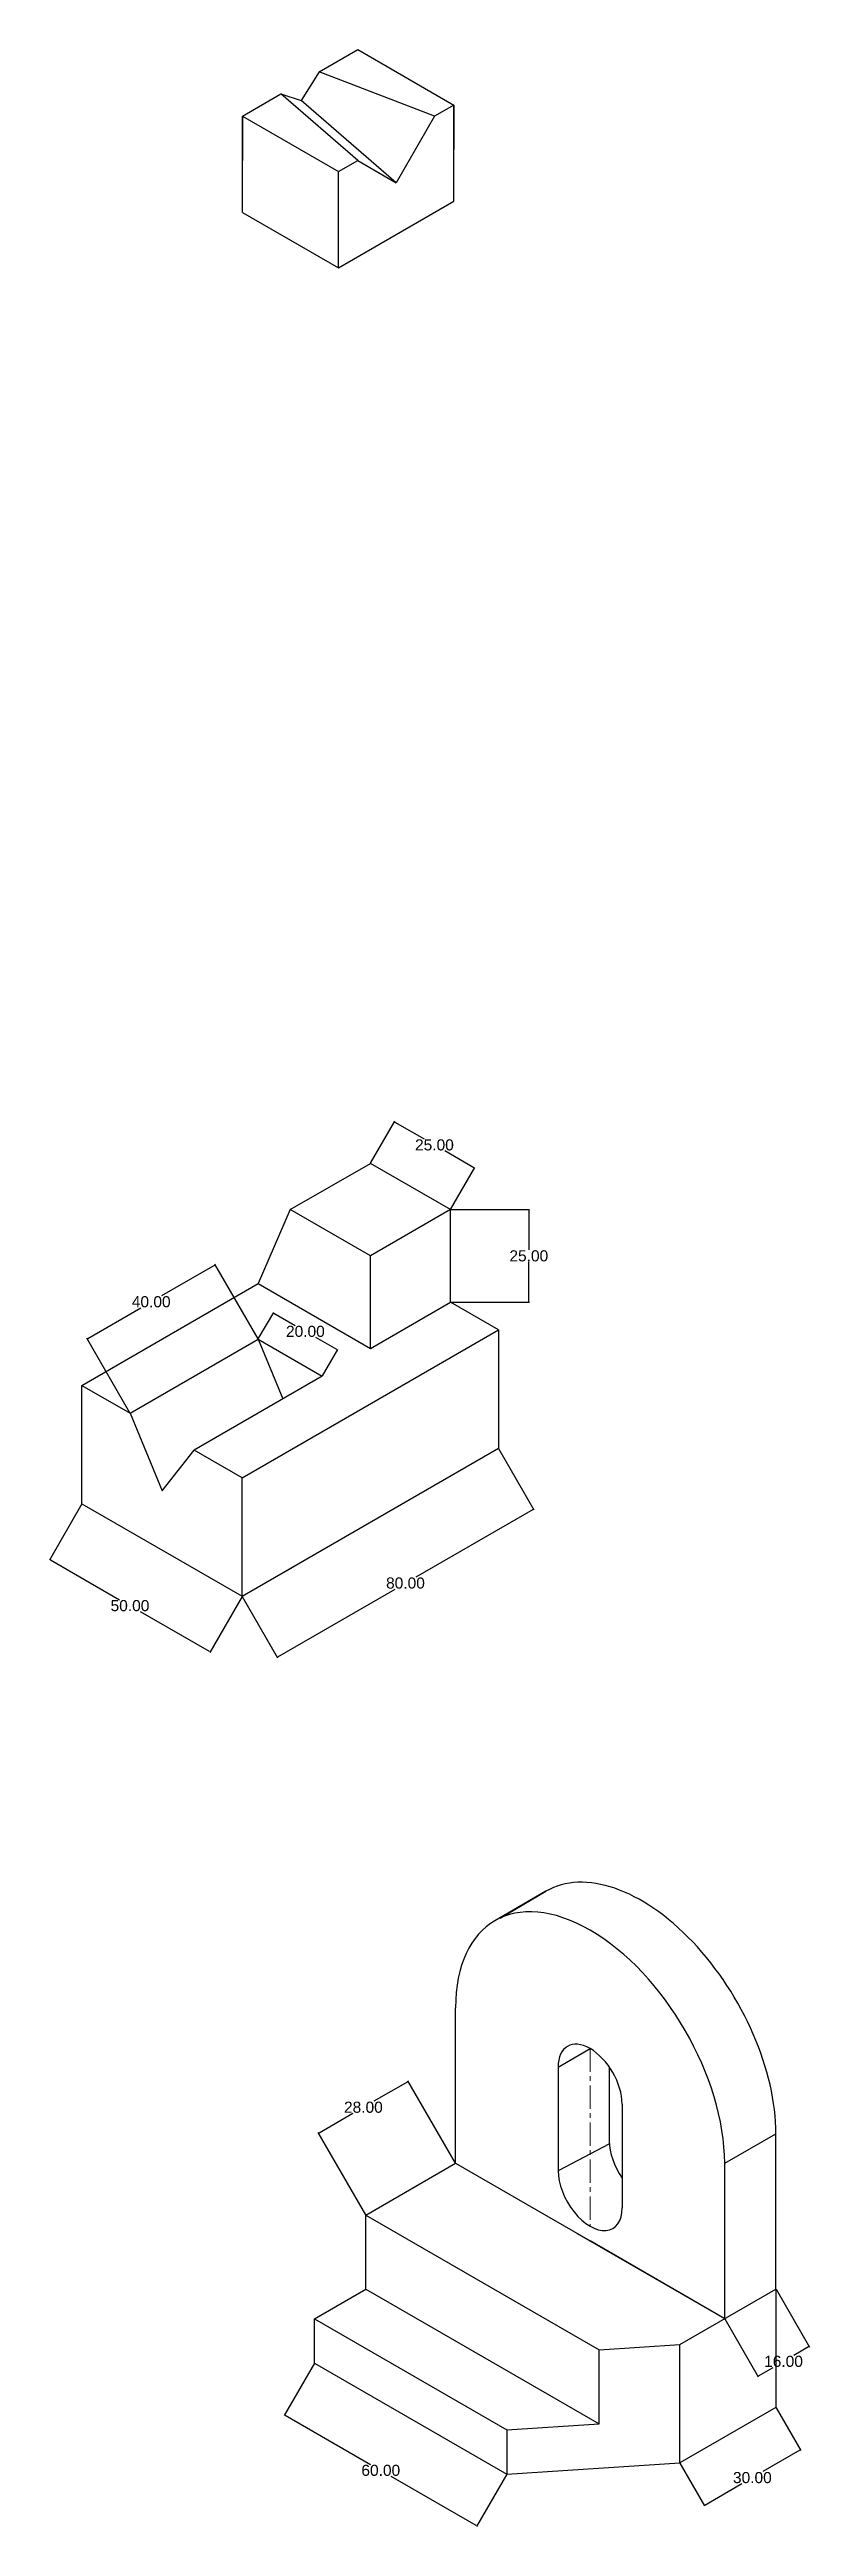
# Model space of a CAD drawing. Header units: millimetres. Extents: x -6852 to 59965, y -10230 to 31776.
# Drawn here: x 29850 to 30055, y 14912 to 15581 of the extents above; entities that cross this region are included whole.
import ezdxf

# ---------------------------------------------------------------- set-up
doc = ezdxf.new("R2010")
doc.units = ezdxf.units.MM
doc.header["$MEASUREMENT"] = 0
doc.linetypes.add('CENTER', pattern=[2, 1.25, -0.25, 0.25, -0.25])
for name, color, linetype, lineweight in [('Center Line', 132, 'CENTER', 18), ('Dimension Line', 53, 'Continuous', 15), ('Object line', 7, 'Continuous', 25)]:
    doc.layers.add(name, color=color, linetype=linetype, lineweight=lineweight)
doc.styles.get("Standard").update_dxf_attribs({"font": 'arial.ttf'})
doc.dimstyles.get("Standard").update_dxf_attribs({"dimtxt": 3, "dimasz": 0.18, "dimexe": 0.18, "dimexo": 0.0625, "dimgap": 0.09, "dimtad": 0, "dimtih": 1, "dimtoh": 1, "dimzin": 0, "dimdsep": 46, "dimtxsty": 'Standard', "dimcen": 0.09, "dimadec": 0, "dimazin": 0, "dimtfac": 1, "dimtofl": 0, "dimtmove": 0, "dimatfit": 3, "dimfxl": 1, "dimtolj": 1, "dimtzin": 0, "dimarcsym": 0})

msp = doc.modelspace()

# ---------------------------------------------------------------- blocks, each defined once
blk = doc.blocks.new('*D276')
at = {"layer": 'Defpoints', "color": 0, "ltscale": 25, "transparency": 16777216}
for p in [(29906.37, 15232.85), (29927.78, 15229.94), (29923.69, 15222.85)]:
    blk.add_point(p, dxfattribs=at)
at = {"layer": 'Dimension Line', "color": 0, "lineweight": -2, "ltscale": 25, "transparency": 16777216}
for p, q in [((29906.4, 15232.91), (29910.55, 15240.09)), ((29910.62, 15239.85), (29916.32, 15236.56)), ((29927.63, 15230.03), (29921.93, 15233.32)), ((29923.72, 15222.91), (29927.87, 15230.09))]:
    blk.add_line(p, q, dxfattribs=at)
at = {"layer": 'Dimension Line', "color": 0, "ltscale": 25, "transparency": 16777216}
for points in [[(29910.63, 15239.88), (29910.6, 15239.82), (29910.46, 15239.94)], [(29927.64, 15230.06), (29927.61, 15230), (29927.78, 15229.94)]]:
    blk.add_solid(points, dxfattribs=at)
at = {"layer": 'Dimension Line', "color": 0, "ltscale": 25, "transparency": 16777216, "insert": (29919.12, 15234.94), "char_height": 3, "attachment_point": 5}
blk.add_mtext('\\A1;20.00', dxfattribs=at)
blk = doc.blocks.new('*D277')
at = {"layer": 'Defpoints', "color": 0, "ltscale": 25, "transparency": 16777216}
for p in [(29860.13, 15232.95), (29906.37, 15232.85), (29871.73, 15212.85)]:
    blk.add_point(p, dxfattribs=at)
at = {"layer": 'Dimension Line', "color": 0, "lineweight": -2, "ltscale": 25, "transparency": 16777216}
for p, q in [((29894.61, 15252.86), (29880.26, 15244.57)), ((29906.34, 15232.91), (29894.68, 15253.1)), ((29860.29, 15233.04), (29874.64, 15241.32)), ((29871.7, 15212.91), (29860.04, 15233.1))]:
    blk.add_line(p, q, dxfattribs=at)
at = {"layer": 'Dimension Line', "color": 0, "ltscale": 25, "transparency": 16777216}
for points in [[(29894.6, 15252.88), (29894.63, 15252.83), (29894.77, 15252.95)], [(29860.27, 15233.06), (29860.3, 15233.01), (29860.13, 15232.95)]]:
    blk.add_solid(points, dxfattribs=at)
at = {"layer": 'Dimension Line', "color": 0, "ltscale": 25, "transparency": 16777216, "insert": (29877.45, 15242.95), "char_height": 3, "attachment_point": 5}
blk.add_mtext('\\A1;40.00', dxfattribs=at)
blk = doc.blocks.new('*D278')
at = {"layer": 'Defpoints', "color": 0, "ltscale": 25, "transparency": 16777216}
for p in [(29971.32, 15203.35), (29980.81, 15186.92), (29902.04, 15163.35)]:
    blk.add_point(p, dxfattribs=at)
at = {"layer": 'Dimension Line', "color": 0, "lineweight": -2, "ltscale": 25, "transparency": 16777216}
for p, q in [((29971.36, 15203.3), (29980.9, 15186.76)), ((29980.66, 15186.83), (29948.98, 15168.54)), ((29902.07, 15163.3), (29911.62, 15146.76)), ((29911.69, 15147.01), (29943.36, 15165.3))]:
    blk.add_line(p, q, dxfattribs=at)
at = {"layer": 'Dimension Line', "color": 0, "ltscale": 25, "transparency": 16777216}
for points in [[(29980.64, 15186.85), (29980.67, 15186.8), (29980.81, 15186.92)], [(29911.67, 15147.03), (29911.7, 15146.98), (29911.53, 15146.92)]]:
    blk.add_solid(points, dxfattribs=at)
at = {"layer": 'Dimension Line', "color": 0, "ltscale": 25, "transparency": 16777216, "insert": (29946.17, 15166.92), "char_height": 3, "attachment_point": 5}
blk.add_mtext('\\A1;80.00', dxfattribs=at)
blk = doc.blocks.new('*D279')
at = {"layer": 'Defpoints', "color": 0, "ltscale": 25, "transparency": 16777216}
for p in [(29858.74, 15188.35), (29902.04, 15163.35), (29893.36, 15148.31)]:
    blk.add_point(p, dxfattribs=at)
at = {"layer": 'Dimension Line', "color": 0, "lineweight": -2, "ltscale": 25, "transparency": 16777216}
for p, q in [((29858.71, 15188.3), (29849.97, 15173.16)), ((29850.21, 15173.22), (29868.9, 15162.43)), ((29902.01, 15163.3), (29893.27, 15148.16)), ((29893.2, 15148.4), (29874.52, 15159.19))]:
    blk.add_line(p, q, dxfattribs=at)
at = {"layer": 'Dimension Line', "color": 0, "ltscale": 25, "transparency": 16777216}
for points in [[(29850.23, 15173.25), (29850.2, 15173.2), (29850.06, 15173.31)], [(29893.22, 15148.43), (29893.19, 15148.38), (29893.36, 15148.31)]]:
    blk.add_solid(points, dxfattribs=at)
at = {"layer": 'Dimension Line', "color": 0, "ltscale": 25, "transparency": 16777216, "insert": (29871.71, 15160.81), "char_height": 3, "attachment_point": 5}
blk.add_mtext('\\A1;50.00', dxfattribs=at)
blk = doc.blocks.new('*D280')
at = {"layer": 'Defpoints', "color": 0, "ltscale": 25, "transparency": 16777216}
for p in [(29936.68, 15280.35), (29964.82, 15279.09), (29958.33, 15267.85)]:
    blk.add_point(p, dxfattribs=at)
at = {"layer": 'Dimension Line', "color": 0, "lineweight": -2, "ltscale": 25, "transparency": 16777216}
for p, q in [((29936.71, 15280.41), (29943.26, 15291.74)), ((29943.33, 15291.5), (29951.19, 15286.96)), ((29964.66, 15279.18), (29956.8, 15283.72)), ((29958.36, 15267.91), (29964.91, 15279.24))]:
    blk.add_line(p, q, dxfattribs=at)
at = {"layer": 'Dimension Line', "color": 0, "ltscale": 25, "transparency": 16777216}
for points in [[(29943.34, 15291.52), (29943.31, 15291.47), (29943.17, 15291.59)], [(29964.68, 15279.2), (29964.65, 15279.15), (29964.82, 15279.09)]]:
    blk.add_solid(points, dxfattribs=at)
at = {"layer": 'Dimension Line', "color": 0, "ltscale": 25, "transparency": 16777216, "insert": (29954, 15285.34), "char_height": 3, "attachment_point": 5}
blk.add_mtext('\\A1;25.00', dxfattribs=at)
blk = doc.blocks.new('*D281')
at = {"layer": 'Defpoints', "color": 0, "ltscale": 25, "transparency": 16777216}
for p in [(29958.33, 15267.85), (29958.33, 15242.85), (29979.51, 15242.85)]:
    blk.add_point(p, dxfattribs=at)
at = {"layer": 'Dimension Line', "color": 0, "lineweight": -2, "ltscale": 25, "transparency": 16777216}
for p, q in [((29958.4, 15267.85), (29979.69, 15267.85)), ((29979.51, 15267.67), (29979.51, 15256.97)), ((29979.51, 15243.03), (29979.51, 15253.73)), ((29958.4, 15242.85), (29979.69, 15242.85))]:
    blk.add_line(p, q, dxfattribs=at)
at = {"layer": 'Dimension Line', "color": 0, "ltscale": 25, "transparency": 16777216}
for points in [[(29979.48, 15267.67), (29979.54, 15267.67), (29979.51, 15267.85)], [(29979.48, 15243.03), (29979.54, 15243.03), (29979.51, 15242.85)]]:
    blk.add_solid(points, dxfattribs=at)
at = {"layer": 'Dimension Line', "color": 0, "ltscale": 25, "transparency": 16777216, "insert": (29979.51, 15255.35), "char_height": 3, "attachment_point": 5}
blk.add_mtext('\\A1;25.00', dxfattribs=at)
blk = doc.blocks.new('*D320')
at = {"layer": 'Defpoints', "color": 0, "ltscale": 25, "transparency": 16777216}
for p in [(30046.31, 14944.11), (30020.33, 14929.11), (30026.95, 14917.64)]:
    blk.add_point(p, dxfattribs=at)
at = {"layer": 'Dimension Line', "color": 0, "lineweight": -2, "ltscale": 25, "transparency": 16777216}
for p, q in [((30046.34, 14944.05), (30053.02, 14932.48)), ((30020.36, 14929.05), (30027.04, 14917.48)), ((30052.77, 14932.55), (30042.75, 14926.76)), ((30027.11, 14917.73), (30037.13, 14923.52))]:
    blk.add_line(p, q, dxfattribs=at)
at = {"layer": 'Dimension Line', "color": 0, "ltscale": 25, "transparency": 16777216}
for points in [[(30052.76, 14932.57), (30052.79, 14932.52), (30052.93, 14932.64)], [(30027.09, 14917.75), (30027.12, 14917.7), (30026.95, 14917.64)]]:
    blk.add_solid(points, dxfattribs=at)
at = {"layer": 'Dimension Line', "color": 0, "ltscale": 25, "transparency": 16777216, "insert": (30039.94, 14925.14), "char_height": 3, "attachment_point": 5}
blk.add_mtext('\\A1;30.00', dxfattribs=at)
blk = doc.blocks.new('*D321')
at = {"layer": 'Defpoints', "color": 0, "ltscale": 25, "transparency": 16777216}
for p in [(29946.93, 15032.24), (29959.71, 15010.11), (29935.46, 14996.11)]:
    blk.add_point(p, dxfattribs=at)
at = {"layer": 'Dimension Line', "color": 0, "lineweight": -2, "ltscale": 25, "transparency": 16777216}
for p, q in [((29946.77, 15032.15), (29937.61, 15026.86)), ((29959.68, 15010.16), (29946.84, 15032.4)), ((29922.83, 15018.33), (29931.99, 15023.62)), ((29935.43, 14996.16), (29922.59, 15018.4))]:
    blk.add_line(p, q, dxfattribs=at)
at = {"layer": 'Dimension Line', "color": 0, "ltscale": 25, "transparency": 16777216}
for points in [[(29946.76, 15032.18), (29946.79, 15032.13), (29946.93, 15032.24)], [(29922.82, 15018.36), (29922.85, 15018.31), (29922.68, 15018.24)]]:
    blk.add_solid(points, dxfattribs=at)
at = {"layer": 'Dimension Line', "color": 0, "ltscale": 25, "transparency": 16777216, "insert": (29934.8, 15025.24), "char_height": 3, "attachment_point": 5}
blk.add_mtext('\\A1;28.00', dxfattribs=at)
blk = doc.blocks.new('*D322')
at = {"layer": 'Defpoints', "color": 0, "ltscale": 25, "transparency": 16777216}
for p in [(30046.31, 14976.11), (30032.45, 14968.11), (30055.28, 14960.56)]:
    blk.add_point(p, dxfattribs=at)
at = {"layer": 'Dimension Line', "color": 0, "lineweight": -2, "ltscale": 25, "transparency": 16777216}
for p, q in [((30046.34, 14976.05), (30055.37, 14960.41)), ((30032.48, 14968.05), (30041.52, 14952.41)), ((30055.13, 14960.47), (30051.16, 14958.19)), ((30041.58, 14952.65), (30045.55, 14954.94))]:
    blk.add_line(p, q, dxfattribs=at)
at = {"layer": 'Dimension Line', "color": 0, "ltscale": 25, "transparency": 16777216}
for points in [[(30055.11, 14960.5), (30055.14, 14960.45), (30055.28, 14960.56)], [(30041.57, 14952.68), (30041.6, 14952.63), (30041.43, 14952.56)]]:
    blk.add_solid(points, dxfattribs=at)
at = {"layer": 'Dimension Line', "color": 0, "ltscale": 25, "transparency": 16777216, "insert": (30048.36, 14956.56), "char_height": 3, "attachment_point": 5}
blk.add_mtext('\\A1;16.00', dxfattribs=at)
blk = doc.blocks.new('*D323')
at = {"layer": 'Defpoints', "color": 0, "ltscale": 25, "transparency": 16777216}
for p in [(29921.6, 14956.11), (29973.56, 14926.11), (29965.48, 14912.1)]:
    blk.add_point(p, dxfattribs=at)
at = {"layer": 'Dimension Line', "color": 0, "lineweight": -2, "ltscale": 25, "transparency": 16777216}
for p, q in [((29921.57, 14956.05), (29913.43, 14941.95)), ((29913.67, 14942.01), (29936.69, 14928.72)), ((29965.32, 14912.19), (29942.31, 14925.48)), ((29973.53, 14926.05), (29965.39, 14911.95))]:
    blk.add_line(p, q, dxfattribs=at)
at = {"layer": 'Dimension Line', "color": 0, "ltscale": 25, "transparency": 16777216}
for points in [[(29913.69, 14942.04), (29913.66, 14941.99), (29913.52, 14942.1)], [(29965.34, 14912.22), (29965.31, 14912.17), (29965.48, 14912.1)]]:
    blk.add_solid(points, dxfattribs=at)
at = {"layer": 'Dimension Line', "color": 0, "ltscale": 25, "transparency": 16777216, "insert": (29939.5, 14927.1), "char_height": 3, "attachment_point": 5}
blk.add_mtext('\\A1;60.00', dxfattribs=at)

# ---------------------------------------------------------------- dimensions: what is measured, and where the dimension line sits
at = {"layer": 'Dimension Line', "ltscale": 25}
for p1, p2, distance, picture, middle in [((29936.683, 15280.351), (29958.333, 15267.851), 12.975, '*D280', (29953.995, 15285.338)), ((29958.333, 15267.851), (29958.333, 15242.851), 21.177, '*D281', (29979.511, 15255.351)), ((29906.372, 15232.851), (29871.731, 15212.851), -23.203, '*D277', (29877.45, 15242.945)), ((29906.372, 15232.851), (29923.692, 15222.851), 8.184, '*D276', (29919.124, 15234.939)), ((29902.042, 15163.351), (29971.324, 15203.351), -18.976, '*D278', (29946.171, 15166.918)), ((29858.741, 15188.351), (29902.042, 15163.351), -17.367, '*D279', (29871.708, 15160.811)), ((29935.458, 14996.107), (29959.707, 15010.107), 25.56, '*D321', (29934.802, 15025.243)), ((30032.453, 14968.107), (30046.309, 14976.107), -17.948, '*D322', (30048.355, 14956.563)), ((29921.602, 14956.107), (29973.563, 14926.107), -16.17, '*D323', (29939.497, 14927.103)), ((30046.309, 14944.107), (30020.329, 14929.107), 13.242, '*D320', (30039.94, 14925.139))]:
    dim = msp.add_aligned_dim(p1=p1, p2=p2, distance=distance, dimstyle='Standard', dxfattribs=at)
    dim.commit()
    dim.dimension.update_dxf_attribs({"geometry": picture, "text_midpoint": middle})

# ---------------------------------------------------------------- linework, layer by layer
at = {"layer": 'Center Line', "ltscale": 5}
msp.add_line((29996.08, 15041.107), (29996.08, 14993.107), dxfattribs=at)
at = {"layer": 'Object line', "ltscale": 25}
for p, q in [((29922.866, 15575.404), (29933.258, 15581.404)), ((29933.258, 15581.404), (29959.239, 15566.404)), ((29922.866, 15575.404), (29918.016, 15567.604)), ((29954.043, 15563.404), (29922.866, 15575.404)), ((29902.081, 15563.404), (29912.474, 15569.404)), ((29902.081, 15563.404), (29912.474, 15569.404)), ((29933.258, 15551.404), (29912.474, 15569.404)), ((29912.474, 15569.404), (29918.016, 15567.604)), ((29943.651, 15545.404), (29918.016, 15567.604)), ((29959.239, 15566.404), (29954.043, 15563.404)), ((29959.239, 15540.404), (29959.239, 15566.404)), ((29959.239, 15566.404), (29959.239, 15554.404)), ((29902.081, 15537.404), (29902.081, 15563.404)), ((29902.081, 15563.404), (29928.062, 15548.404)), ((29902.081, 15563.404), (29902.081, 15551.404)), ((29902.081, 15563.404), (29902.081, 15558.404)), ((29954.043, 15563.404), (29943.651, 15545.404)), ((29928.062, 15548.404), (29933.258, 15551.404)), ((29928.062, 15522.404), (29928.062, 15548.404)), ((29933.258, 15551.404), (29943.651, 15545.404)), ((29928.062, 15522.404), (29959.239, 15540.404)), ((29902.081, 15537.404), (29928.062, 15522.404)), ((29915.032, 15267.851), (29936.683, 15280.351)), ((29958.333, 15267.851), (29936.683, 15280.351)), ((29915.032, 15267.851), (29906.372, 15247.851)), ((29936.683, 15255.351), (29915.032, 15267.851)), ((29958.333, 15267.851), (29936.683, 15255.351)), ((29958.333, 15242.851), (29958.333, 15267.851)), ((29936.683, 15230.351), (29936.683, 15255.351)), ((29858.741, 15220.351), (29906.372, 15247.851)), ((29906.372, 15247.851), (29936.683, 15230.351)), ((29936.683, 15230.351), (29958.333, 15242.851)), ((29971.324, 15235.351), (29958.333, 15242.851)), ((29871.731, 15212.851), (29906.372, 15232.851)), ((29902.042, 15195.351), (29971.324, 15235.351)), ((29906.372, 15232.851), (29923.692, 15222.851)), ((29906.372, 15232.851), (29913.034, 15216.698)), ((29971.324, 15235.351), (29971.324, 15203.351)), ((29858.741, 15188.351), (29858.741, 15220.351)), ((29858.741, 15220.351), (29871.731, 15212.851)), ((29923.692, 15222.851), (29889.051, 15202.851)), ((29871.731, 15212.851), (29880.391, 15191.851)), ((29880.391, 15191.851), (29889.051, 15202.851)), ((29902.042, 15195.351), (29889.051, 15202.851)), ((29902.042, 15163.351), (29971.324, 15203.351)), ((29902.042, 15163.351), (29902.042, 15195.351)), ((29858.741, 15188.351), (29902.042, 15163.351)), ((29902.042, 15163.351), (29915.898, 15171.351)), ((29984.139, 15083.61), (29970.36, 15075.655)), ((29971.787, 15076.392), (29984.139, 15083.61)), ((29959.707, 15010.107), (29959.707, 15052.107)), ((29987.42, 15036.107), (29996.08, 15041.107)), ((29987.42, 15036.107), (29987.42, 15008.107)), ((30001.276, 15036.107), (30001.276, 15016.107)), ((30004.74, 15026.107), (30004.74, 14998.107)), ((30032.453, 15010.107), (30046.309, 15018.107)), ((30046.309, 14976.107), (30046.309, 15018.107)), ((29935.458, 14996.107), (29959.707, 15010.107)), ((29959.707, 15010.107), (29996.08, 14989.107)), ((30001.299, 15015.367), (29987.42, 15008.107)), ((30032.453, 14968.107), (30032.453, 15010.107)), ((29935.458, 14976.107), (29935.458, 14996.107)), ((29935.458, 14996.107), (29998.505, 14959.707)), ((30032.453, 14968.107), (29992.679, 14991.07)), ((30032.453, 14968.107), (29996.08, 14989.107)), ((29921.602, 14968.107), (29935.458, 14976.107)), ((29935.458, 14976.107), (29998.505, 14939.707)), ((30020.329, 14961.107), (30046.309, 14976.107)), ((30046.309, 14976.107), (30046.309, 14944.107)), ((29921.602, 14956.107), (29921.602, 14968.107)), ((29921.602, 14968.107), (29973.563, 14938.107)), ((29921.602, 14956.107), (29973.563, 14926.107)), ((29998.505, 14959.707), (30020.329, 14961.107)), ((29998.505, 14939.707), (29998.505, 14959.707)), ((30020.329, 14929.107), (30020.329, 14961.107)), ((30046.309, 14944.107), (30020.329, 14929.107)), ((29973.563, 14938.107), (29998.505, 14939.707)), ((29973.563, 14938.107), (29973.563, 14926.107)), ((29973.563, 14926.107), (30020.329, 14929.107))]:
    msp.add_line(p, q, dxfattribs=at)
for centre, major_axis, start_param, end_param in [((30009.936, 15039.107), (25.72, -44.548), 7.0685835, 9.4277992), ((29996.08, 15031.107), (25.72, -44.548), 7.0685835, 10.2101761), ((29996.08, 15031.107), (6.124, -10.607), 0.7853982, 3.9269908), ((30009.936, 15011.107), (6.124, -10.607), 3.9269908, 4.854286), ((29996.08, 15003.107), (6.124, -10.607), 3.9269908, 7.0685835)]:
    msp.add_ellipse(centre, major_axis=major_axis, ratio=0.5773503, start_param=start_param, end_param=end_param, dxfattribs=at)

msp.set_redraw_order([(e.dxf.handle, doc.entitydb.next_handle()) for e in msp.query("TEXT MTEXT ATTDEF DIMENSION ARC_DIMENSION")])  # texts and dimensions are drawn at this point

doc.saveas('drawing.dxf')
